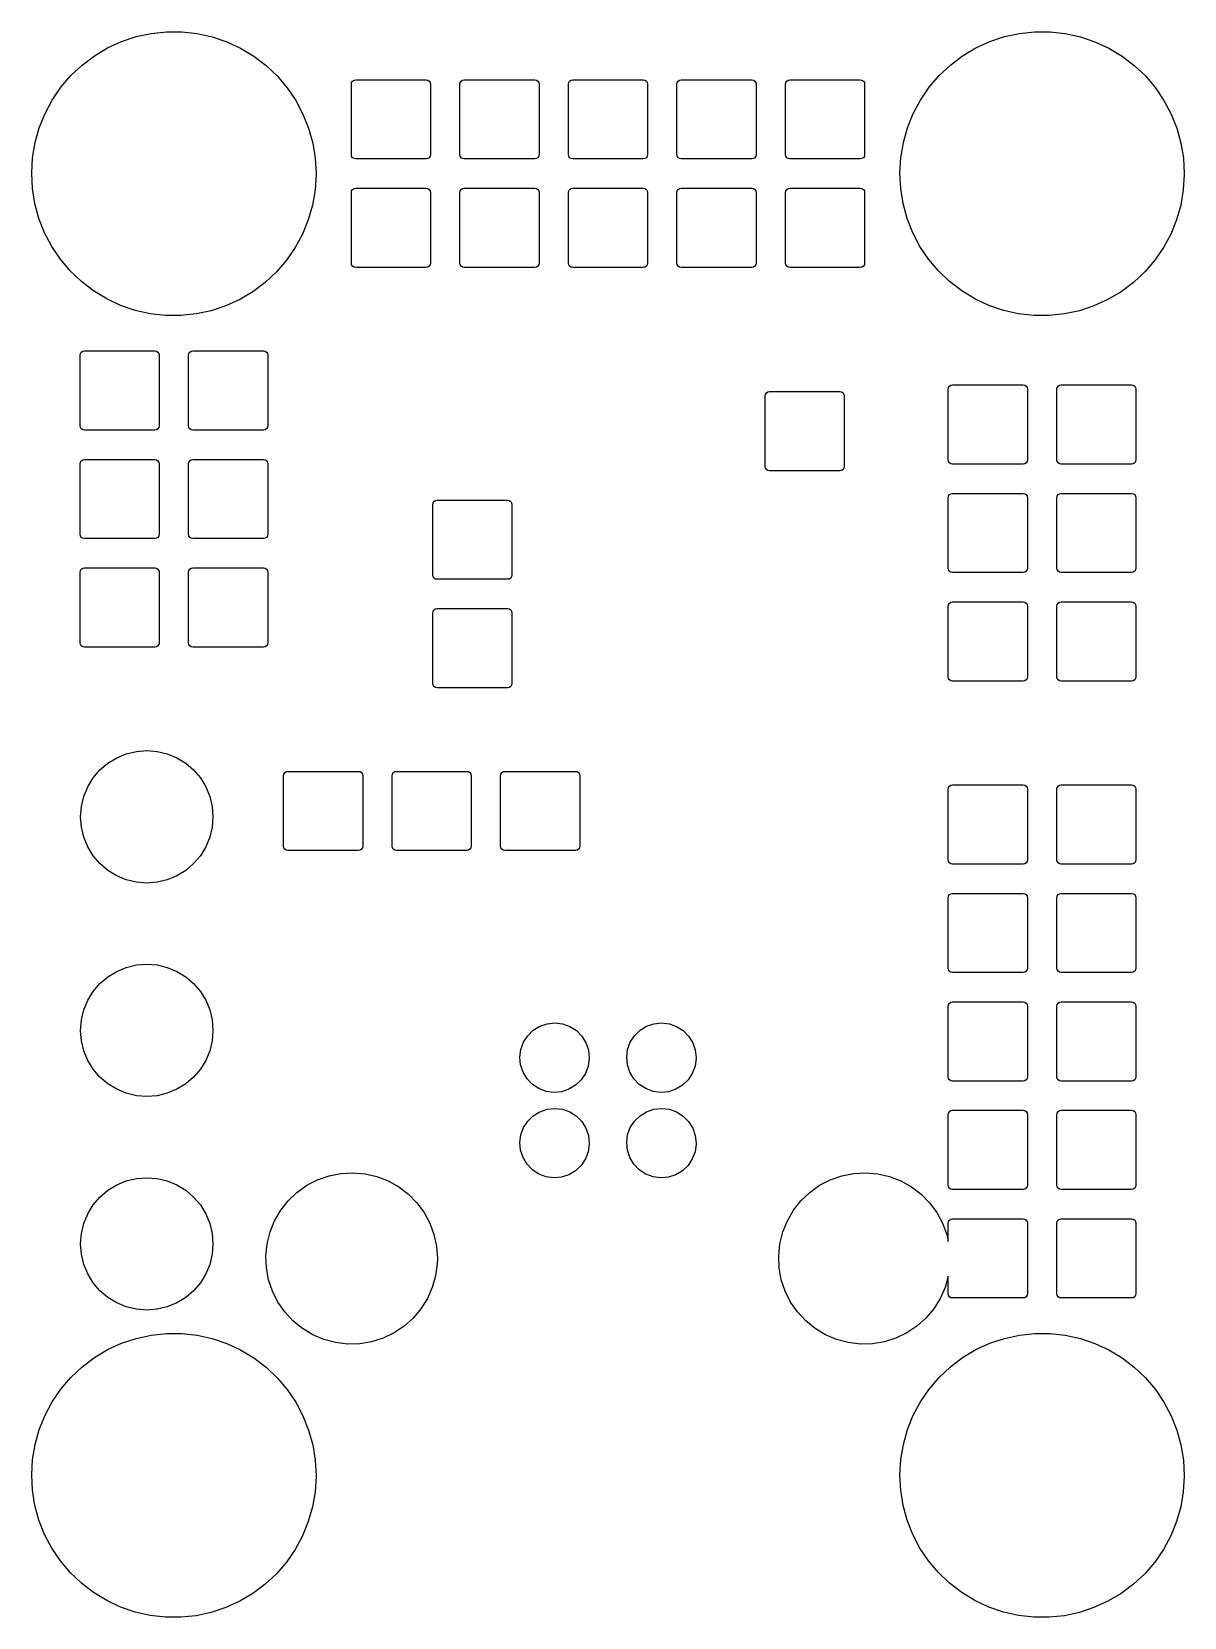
# Model space of a CAD drawing. Extents: x 5.32 to 6.38, y -4.86 to -3.4.
import ezdxf

# ---------------------------------------------------------------- set-up
doc = ezdxf.new("R2010")
doc.units = 0
doc.header["$MEASUREMENT"] = 0
doc.layers.add('BLACK', color=7, linetype='CONTINUOUS')

msp = doc.modelspace()

# ---------------------------------------------------------------- linework, layer by layer
at = {"layer": 'BLACK', "linetype": 'CONTINUOUS'}
for p, q in [((5.41171, -3.4077), (5.42556, -3.40469)), ((5.42556, -3.40469), (5.43964, -3.40318)), ((5.43964, -3.40318), (5.45381, -3.4032)), ((5.45381, -3.4032), (5.4679, -3.40476)), ((5.4679, -3.40476), (5.48173, -3.40783)), ((6.21171, -3.4077), (6.22556, -3.40469)), ((6.22556, -3.40469), (6.23964, -3.40318)), ((6.23964, -3.40318), (6.25381, -3.4032)), ((6.25381, -3.4032), (6.2679, -3.40476)), ((6.2679, -3.40476), (6.28173, -3.40783)), ((5.37325, -3.4254), (5.3854, -3.41812)), ((5.3854, -3.41812), (5.39828, -3.4122)), ((5.39828, -3.4122), (5.41171, -3.4077)), ((5.48173, -3.40783), (5.49515, -3.41237)), ((5.49515, -3.41237), (5.508, -3.41833)), ((5.508, -3.41833), (5.52013, -3.42565)), ((6.17325, -3.4254), (6.1854, -3.41812)), ((6.1854, -3.41812), (6.19828, -3.4122)), ((6.19828, -3.4122), (6.21171, -3.4077)), ((6.28173, -3.40783), (6.29515, -3.41237)), ((6.29515, -3.41237), (6.308, -3.41833)), ((6.308, -3.41833), (6.32013, -3.42565)), ((5.35163, -3.44366), (5.36195, -3.43394)), ((5.36195, -3.43394), (5.37325, -3.4254)), ((5.52013, -3.42565), (5.5314, -3.43424)), ((5.5314, -3.43424), (5.54168, -3.44399)), ((6.15163, -3.44366), (6.16195, -3.43394)), ((6.16195, -3.43394), (6.17325, -3.4254)), ((6.32013, -3.42565), (6.3314, -3.43424)), ((6.3314, -3.43424), (6.34168, -3.44399)), ((5.34243, -3.45443), (5.35163, -3.44366)), ((5.54168, -3.44399), (5.55085, -3.4548)), ((5.6103, -3.44997), (5.61117, -3.44867)), ((5.61117, -3.44867), (5.61247, -3.4478)), ((5.61247, -3.4478), (5.614, -3.4475)), ((5.614, -3.4475), (5.679, -3.4475)), ((5.679, -3.4475), (5.68053, -3.4478)), ((5.68053, -3.4478), (5.68183, -3.44867)), ((5.68183, -3.44867), (5.6827, -3.44997)), ((5.7103, -3.44997), (5.71117, -3.44867)), ((5.71117, -3.44867), (5.71247, -3.4478)), ((5.71247, -3.4478), (5.714, -3.4475)), ((5.714, -3.4475), (5.779, -3.4475)), ((5.779, -3.4475), (5.78053, -3.4478)), ((5.78053, -3.4478), (5.78183, -3.44867)), ((5.78183, -3.44867), (5.7827, -3.44997)), ((5.8103, -3.44997), (5.81117, -3.44867)), ((5.81117, -3.44867), (5.81247, -3.4478)), ((5.81247, -3.4478), (5.814, -3.4475)), ((5.814, -3.4475), (5.879, -3.4475)), ((5.879, -3.4475), (5.88053, -3.4478)), ((5.88053, -3.4478), (5.88183, -3.44867)), ((5.88183, -3.44867), (5.8827, -3.44997)), ((5.9103, -3.44997), (5.91117, -3.44867)), ((5.91117, -3.44867), (5.91247, -3.4478)), ((5.91247, -3.4478), (5.914, -3.4475)), ((5.914, -3.4475), (5.979, -3.4475)), ((5.979, -3.4475), (5.98053, -3.4478)), ((5.98053, -3.4478), (5.98183, -3.44867)), ((5.98183, -3.44867), (5.9827, -3.44997)), ((6.0103, -3.44997), (6.01117, -3.44867)), ((6.01117, -3.44867), (6.01247, -3.4478)), ((6.01247, -3.4478), (6.014, -3.4475)), ((6.014, -3.4475), (6.079, -3.4475)), ((6.079, -3.4475), (6.08053, -3.4478)), ((6.08053, -3.4478), (6.08183, -3.44867)), ((6.08183, -3.44867), (6.0827, -3.44997)), ((6.14243, -3.45443), (6.15163, -3.44366)), ((6.34168, -3.44399), (6.35085, -3.4548)), ((5.33445, -3.46614), (5.34243, -3.45443)), ((5.55085, -3.4548), (5.55879, -3.46653)), ((5.61, -3.4515), (5.6103, -3.44997)), ((5.61, -3.5165), (5.61, -3.4515)), ((5.6827, -3.44997), (5.683, -3.4515)), ((5.683, -3.4515), (5.683, -3.5165)), ((5.71, -3.4515), (5.7103, -3.44997)), ((5.71, -3.5165), (5.71, -3.4515)), ((5.7827, -3.44997), (5.783, -3.4515)), ((5.783, -3.4515), (5.783, -3.5165)), ((5.81, -3.4515), (5.8103, -3.44997)), ((5.81, -3.5165), (5.81, -3.4515)), ((5.8827, -3.44997), (5.883, -3.4515)), ((5.883, -3.4515), (5.883, -3.5165)), ((5.91, -3.4515), (5.9103, -3.44997)), ((5.91, -3.5165), (5.91, -3.4515)), ((5.9827, -3.44997), (5.983, -3.4515)), ((5.983, -3.4515), (5.983, -3.5165)), ((6.01, -3.4515), (6.0103, -3.44997)), ((6.01, -3.5165), (6.01, -3.4515)), ((6.0827, -3.44997), (6.083, -3.4515)), ((6.083, -3.4515), (6.083, -3.5165)), ((6.13445, -3.46614), (6.14243, -3.45443)), ((6.35085, -3.4548), (6.35879, -3.46653)), ((5.32249, -3.49178), (5.32777, -3.47864)), ((5.32777, -3.47864), (5.33445, -3.46614)), ((5.55879, -3.46653), (5.56542, -3.47905)), ((6.12249, -3.49178), (6.12777, -3.47864)), ((6.12777, -3.47864), (6.13445, -3.46614)), ((6.35879, -3.46653), (6.36542, -3.47905)), ((5.31865, -3.50542), (5.32249, -3.49178)), ((5.56542, -3.47905), (5.57066, -3.49222)), ((5.57066, -3.49222), (5.57444, -3.50587)), ((6.11865, -3.50542), (6.12249, -3.49178)), ((6.36542, -3.47905), (6.37066, -3.49222)), ((6.37066, -3.49222), (6.37444, -3.50587)), ((5.31632, -3.5194), (5.31865, -3.50542)), ((5.57444, -3.50587), (5.57673, -3.51985)), ((6.11632, -3.5194), (6.11865, -3.50542)), ((6.37444, -3.50587), (6.37673, -3.51985)), ((5.3155, -3.53354), (5.31632, -3.5194)), ((5.57673, -3.51985), (5.5775, -3.534)), ((5.6103, -3.51803), (5.61, -3.5165)), ((5.61117, -3.51933), (5.6103, -3.51803)), ((5.61247, -3.5202), (5.61117, -3.51933)), ((5.614, -3.5205), (5.61247, -3.5202)), ((5.679, -3.5205), (5.614, -3.5205)), ((5.68053, -3.5202), (5.679, -3.5205)), ((5.68183, -3.51933), (5.68053, -3.5202)), ((5.6827, -3.51803), (5.68183, -3.51933)), ((5.683, -3.5165), (5.6827, -3.51803)), ((5.7103, -3.51803), (5.71, -3.5165)), ((5.71117, -3.51933), (5.7103, -3.51803)), ((5.71247, -3.5202), (5.71117, -3.51933)), ((5.714, -3.5205), (5.71247, -3.5202)), ((5.779, -3.5205), (5.714, -3.5205)), ((5.78053, -3.5202), (5.779, -3.5205)), ((5.78183, -3.51933), (5.78053, -3.5202)), ((5.7827, -3.51803), (5.78183, -3.51933)), ((5.783, -3.5165), (5.7827, -3.51803)), ((5.8103, -3.51803), (5.81, -3.5165)), ((5.81117, -3.51933), (5.8103, -3.51803)), ((5.81247, -3.5202), (5.81117, -3.51933)), ((5.814, -3.5205), (5.81247, -3.5202)), ((5.879, -3.5205), (5.814, -3.5205)), ((5.88053, -3.5202), (5.879, -3.5205)), ((5.88183, -3.51933), (5.88053, -3.5202)), ((5.8827, -3.51803), (5.88183, -3.51933)), ((5.883, -3.5165), (5.8827, -3.51803)), ((5.9103, -3.51803), (5.91, -3.5165)), ((5.91117, -3.51933), (5.9103, -3.51803)), ((5.91247, -3.5202), (5.91117, -3.51933)), ((5.914, -3.5205), (5.91247, -3.5202)), ((5.979, -3.5205), (5.914, -3.5205)), ((5.98053, -3.5202), (5.979, -3.5205)), ((5.98183, -3.51933), (5.98053, -3.5202)), ((5.9827, -3.51803), (5.98183, -3.51933)), ((5.983, -3.5165), (5.9827, -3.51803)), ((6.0103, -3.51803), (6.01, -3.5165)), ((6.01117, -3.51933), (6.0103, -3.51803)), ((6.01247, -3.5202), (6.01117, -3.51933)), ((6.014, -3.5205), (6.01247, -3.5202)), ((6.079, -3.5205), (6.014, -3.5205)), ((6.08053, -3.5202), (6.079, -3.5205)), ((6.08183, -3.51933), (6.08053, -3.5202)), ((6.0827, -3.51803), (6.08183, -3.51933)), ((6.083, -3.5165), (6.0827, -3.51803)), ((6.1155, -3.53354), (6.11632, -3.5194)), ((6.37673, -3.51985), (6.3775, -3.534)), ((5.31622, -3.54769), (5.3155, -3.53354)), ((5.5775, -3.53491), (5.57663, -3.54906)), ((5.5775, -3.534), (5.5775, -3.53491)), ((6.11622, -3.54769), (6.1155, -3.53354)), ((6.3775, -3.53491), (6.37663, -3.54906)), ((6.3775, -3.534), (6.3775, -3.53491)), ((5.31846, -3.56168), (5.31622, -3.54769)), ((5.57663, -3.54906), (5.57424, -3.56302)), ((5.61, -3.5515), (5.6103, -3.54997)), ((5.61, -3.6165), (5.61, -3.5515)), ((5.6103, -3.54997), (5.61117, -3.54867)), ((5.61117, -3.54867), (5.61247, -3.5478)), ((5.61247, -3.5478), (5.614, -3.5475)), ((5.614, -3.5475), (5.679, -3.5475)), ((5.679, -3.5475), (5.68053, -3.5478)), ((5.68053, -3.5478), (5.68183, -3.54867)), ((5.68183, -3.54867), (5.6827, -3.54997)), ((5.6827, -3.54997), (5.683, -3.5515)), ((5.683, -3.5515), (5.683, -3.6165)), ((5.71, -3.5515), (5.7103, -3.54997)), ((5.71, -3.6165), (5.71, -3.5515)), ((5.7103, -3.54997), (5.71117, -3.54867)), ((5.71117, -3.54867), (5.71247, -3.5478)), ((5.71247, -3.5478), (5.714, -3.5475)), ((5.714, -3.5475), (5.779, -3.5475)), ((5.779, -3.5475), (5.78053, -3.5478)), ((5.78053, -3.5478), (5.78183, -3.54867)), ((5.78183, -3.54867), (5.7827, -3.54997)), ((5.7827, -3.54997), (5.783, -3.5515)), ((5.783, -3.5515), (5.783, -3.6165)), ((5.81, -3.5515), (5.8103, -3.54997)), ((5.81, -3.6165), (5.81, -3.5515)), ((5.8103, -3.54997), (5.81117, -3.54867)), ((5.81117, -3.54867), (5.81247, -3.5478)), ((5.81247, -3.5478), (5.814, -3.5475)), ((5.814, -3.5475), (5.879, -3.5475)), ((5.879, -3.5475), (5.88053, -3.5478)), ((5.88053, -3.5478), (5.88183, -3.54867)), ((5.88183, -3.54867), (5.8827, -3.54997)), ((5.8827, -3.54997), (5.883, -3.5515)), ((5.883, -3.5515), (5.883, -3.6165)), ((5.91, -3.5515), (5.9103, -3.54997)), ((5.91, -3.6165), (5.91, -3.5515)), ((5.9103, -3.54997), (5.91117, -3.54867)), ((5.91117, -3.54867), (5.91247, -3.5478)), ((5.91247, -3.5478), (5.914, -3.5475)), ((5.914, -3.5475), (5.979, -3.5475)), ((5.979, -3.5475), (5.98053, -3.5478)), ((5.98053, -3.5478), (5.98183, -3.54867)), ((5.98183, -3.54867), (5.9827, -3.54997)), ((5.9827, -3.54997), (5.983, -3.5515)), ((5.983, -3.5515), (5.983, -3.6165)), ((6.01, -3.5515), (6.0103, -3.54997)), ((6.01, -3.6165), (6.01, -3.5515)), ((6.0103, -3.54997), (6.01117, -3.54867)), ((6.01117, -3.54867), (6.01247, -3.5478)), ((6.01247, -3.5478), (6.014, -3.5475)), ((6.014, -3.5475), (6.079, -3.5475)), ((6.079, -3.5475), (6.08053, -3.5478)), ((6.08053, -3.5478), (6.08183, -3.54867)), ((6.08183, -3.54867), (6.0827, -3.54997)), ((6.0827, -3.54997), (6.083, -3.5515)), ((6.083, -3.5515), (6.083, -3.6165)), ((6.11846, -3.56168), (6.11622, -3.54769)), ((6.37663, -3.54906), (6.37424, -3.56302)), ((5.3222, -3.57535), (5.31846, -3.56168)), ((5.57424, -3.56302), (5.57036, -3.57665)), ((6.1222, -3.57535), (6.11846, -3.56168)), ((6.37424, -3.56302), (6.37036, -3.57665)), ((5.32739, -3.58853), (5.3222, -3.57535)), ((5.57036, -3.57665), (5.56503, -3.58978)), ((6.12739, -3.58853), (6.1222, -3.57535)), ((6.37036, -3.57665), (6.36503, -3.58978)), ((5.33398, -3.60108), (5.32739, -3.58853)), ((5.56503, -3.58978), (5.55832, -3.60225)), ((6.13398, -3.60108), (6.12739, -3.58853)), ((6.36503, -3.58978), (6.35832, -3.60225)), ((5.34188, -3.61284), (5.33398, -3.60108)), ((5.55832, -3.60225), (5.55029, -3.61393)), ((6.14188, -3.61284), (6.13398, -3.60108)), ((6.35832, -3.60225), (6.35029, -3.61393)), ((5.35101, -3.62368), (5.34188, -3.61284)), ((5.36125, -3.63346), (5.35101, -3.62368)), ((5.54105, -3.62467), (5.53071, -3.63435)), ((5.55029, -3.61393), (5.54105, -3.62467)), ((5.6103, -3.61803), (5.61, -3.6165)), ((5.61117, -3.61933), (5.6103, -3.61803)), ((5.61247, -3.6202), (5.61117, -3.61933)), ((5.614, -3.6205), (5.61247, -3.6202)), ((5.679, -3.6205), (5.614, -3.6205)), ((5.68053, -3.6202), (5.679, -3.6205)), ((5.68183, -3.61933), (5.68053, -3.6202)), ((5.6827, -3.61803), (5.68183, -3.61933)), ((5.683, -3.6165), (5.6827, -3.61803)), ((5.7103, -3.61803), (5.71, -3.6165)), ((5.71117, -3.61933), (5.7103, -3.61803)), ((5.71247, -3.6202), (5.71117, -3.61933)), ((5.714, -3.6205), (5.71247, -3.6202)), ((5.779, -3.6205), (5.714, -3.6205)), ((5.78053, -3.6202), (5.779, -3.6205)), ((5.78183, -3.61933), (5.78053, -3.6202)), ((5.7827, -3.61803), (5.78183, -3.61933)), ((5.783, -3.6165), (5.7827, -3.61803)), ((5.8103, -3.61803), (5.81, -3.6165)), ((5.81117, -3.61933), (5.8103, -3.61803)), ((5.81247, -3.6202), (5.81117, -3.61933)), ((5.814, -3.6205), (5.81247, -3.6202)), ((5.879, -3.6205), (5.814, -3.6205)), ((5.88053, -3.6202), (5.879, -3.6205)), ((5.88183, -3.61933), (5.88053, -3.6202)), ((5.8827, -3.61803), (5.88183, -3.61933)), ((5.883, -3.6165), (5.8827, -3.61803)), ((5.9103, -3.61803), (5.91, -3.6165)), ((5.91117, -3.61933), (5.9103, -3.61803)), ((5.91247, -3.6202), (5.91117, -3.61933)), ((5.914, -3.6205), (5.91247, -3.6202)), ((5.979, -3.6205), (5.914, -3.6205)), ((5.98053, -3.6202), (5.979, -3.6205)), ((5.98183, -3.61933), (5.98053, -3.6202)), ((5.9827, -3.61803), (5.98183, -3.61933)), ((5.983, -3.6165), (5.9827, -3.61803)), ((6.0103, -3.61803), (6.01, -3.6165)), ((6.01117, -3.61933), (6.0103, -3.61803)), ((6.01247, -3.6202), (6.01117, -3.61933)), ((6.014, -3.6205), (6.01247, -3.6202)), ((6.079, -3.6205), (6.014, -3.6205)), ((6.08053, -3.6202), (6.079, -3.6205)), ((6.08183, -3.61933), (6.08053, -3.6202)), ((6.0827, -3.61803), (6.08183, -3.61933)), ((6.083, -3.6165), (6.0827, -3.61803)), ((6.15101, -3.62368), (6.14188, -3.61284)), ((6.16125, -3.63346), (6.15101, -3.62368)), ((6.34105, -3.62467), (6.33071, -3.63435)), ((6.35029, -3.61393), (6.34105, -3.62467)), ((5.37249, -3.64209), (5.36125, -3.63346)), ((5.53071, -3.63435), (5.51937, -3.64286)), ((6.17249, -3.64209), (6.16125, -3.63346)), ((6.33071, -3.63435), (6.31937, -3.64286)), ((5.3846, -3.64945), (5.37249, -3.64209)), ((5.39743, -3.65546), (5.3846, -3.64945)), ((5.50719, -3.65009), (5.4943, -3.65597)), ((5.51937, -3.64286), (5.50719, -3.65009)), ((6.1846, -3.64945), (6.17249, -3.64209)), ((6.19743, -3.65546), (6.1846, -3.64945)), ((6.30719, -3.65009), (6.2943, -3.65597)), ((6.31937, -3.64286), (6.30719, -3.65009)), ((5.41083, -3.66005), (5.39743, -3.65546)), ((5.42465, -3.66317), (5.41083, -3.66005)), ((5.43873, -3.66477), (5.42465, -3.66317)), ((5.4529, -3.66484), (5.43873, -3.66477)), ((5.46699, -3.66339), (5.4529, -3.66484)), ((5.48085, -3.66042), (5.46699, -3.66339)), ((5.4943, -3.65597), (5.48085, -3.66042)), ((6.21083, -3.66005), (6.19743, -3.65546)), ((6.22465, -3.66317), (6.21083, -3.66005)), ((6.23873, -3.66477), (6.22465, -3.66317)), ((6.2529, -3.66484), (6.23873, -3.66477)), ((6.26699, -3.66339), (6.2529, -3.66484)), ((6.28085, -3.66042), (6.26699, -3.66339)), ((6.2943, -3.65597), (6.28085, -3.66042)), ((5.36117, -3.69867), (5.36247, -3.6978)), ((5.36247, -3.6978), (5.364, -3.6975)), ((5.364, -3.6975), (5.429, -3.6975)), ((5.429, -3.6975), (5.43053, -3.6978)), ((5.43053, -3.6978), (5.43183, -3.69867)), ((5.46117, -3.69867), (5.46247, -3.6978)), ((5.46247, -3.6978), (5.464, -3.6975)), ((5.464, -3.6975), (5.529, -3.6975)), ((5.529, -3.6975), (5.53053, -3.6978)), ((5.53053, -3.6978), (5.53183, -3.69867)), ((5.36, -3.7015), (5.3603, -3.69997)), ((5.36, -3.7665), (5.36, -3.7015)), ((5.3603, -3.69997), (5.36117, -3.69867)), ((5.43183, -3.69867), (5.4327, -3.69997)), ((5.4327, -3.69997), (5.433, -3.7015)), ((5.433, -3.7015), (5.433, -3.7665)), ((5.46, -3.7015), (5.4603, -3.69997)), ((5.46, -3.7665), (5.46, -3.7015)), ((5.4603, -3.69997), (5.46117, -3.69867)), ((5.53183, -3.69867), (5.5327, -3.69997)), ((5.5327, -3.69997), (5.533, -3.7015)), ((5.533, -3.7015), (5.533, -3.7665)), ((5.99125, -3.739), (5.99155, -3.73747)), ((5.99125, -3.804), (5.99125, -3.739)), ((5.99155, -3.73747), (5.99242, -3.73617)), ((5.99242, -3.73617), (5.99372, -3.7353)), ((5.99372, -3.7353), (5.99525, -3.735)), ((5.99525, -3.735), (6.06025, -3.735)), ((6.06025, -3.735), (6.06178, -3.7353)), ((6.06178, -3.7353), (6.06308, -3.73617)), ((6.06308, -3.73617), (6.06395, -3.73747)), ((6.06395, -3.73747), (6.06425, -3.739)), ((6.06425, -3.739), (6.06425, -3.804)), ((6.16, -3.73275), (6.1603, -3.73122)), ((6.16, -3.79775), (6.16, -3.73275)), ((6.1603, -3.73122), (6.16117, -3.72992)), ((6.16117, -3.72992), (6.16247, -3.72905)), ((6.16247, -3.72905), (6.164, -3.72875)), ((6.164, -3.72875), (6.229, -3.72875)), ((6.229, -3.72875), (6.23053, -3.72905)), ((6.23053, -3.72905), (6.23183, -3.72992)), ((6.23183, -3.72992), (6.2327, -3.73122)), ((6.2327, -3.73122), (6.233, -3.73275)), ((6.233, -3.73275), (6.233, -3.79775)), ((6.26, -3.73275), (6.2603, -3.73122)), ((6.26, -3.79775), (6.26, -3.73275)), ((6.2603, -3.73122), (6.26117, -3.72992)), ((6.26117, -3.72992), (6.26247, -3.72905)), ((6.26247, -3.72905), (6.264, -3.72875)), ((6.264, -3.72875), (6.329, -3.72875)), ((6.329, -3.72875), (6.33053, -3.72905)), ((6.33053, -3.72905), (6.33183, -3.72992)), ((6.33183, -3.72992), (6.3327, -3.73122)), ((6.3327, -3.73122), (6.333, -3.73275)), ((6.333, -3.73275), (6.333, -3.79775)), ((5.3603, -3.76803), (5.36, -3.7665)), ((5.36117, -3.76933), (5.3603, -3.76803)), ((5.36247, -3.7702), (5.36117, -3.76933)), ((5.364, -3.7705), (5.36247, -3.7702)), ((5.429, -3.7705), (5.364, -3.7705)), ((5.43053, -3.7702), (5.429, -3.7705)), ((5.43183, -3.76933), (5.43053, -3.7702)), ((5.4327, -3.76803), (5.43183, -3.76933)), ((5.433, -3.7665), (5.4327, -3.76803)), ((5.4603, -3.76803), (5.46, -3.7665)), ((5.46117, -3.76933), (5.4603, -3.76803)), ((5.46247, -3.7702), (5.46117, -3.76933)), ((5.464, -3.7705), (5.46247, -3.7702)), ((5.529, -3.7705), (5.464, -3.7705)), ((5.53053, -3.7702), (5.529, -3.7705)), ((5.53183, -3.76933), (5.53053, -3.7702)), ((5.5327, -3.76803), (5.53183, -3.76933)), ((5.533, -3.7665), (5.5327, -3.76803)), ((5.36, -3.8015), (5.3603, -3.79997)), ((5.3603, -3.79997), (5.36117, -3.79867)), ((5.36117, -3.79867), (5.36247, -3.7978)), ((5.36247, -3.7978), (5.364, -3.7975)), ((5.364, -3.7975), (5.429, -3.7975)), ((5.429, -3.7975), (5.43053, -3.7978)), ((5.43053, -3.7978), (5.43183, -3.79867)), ((5.43183, -3.79867), (5.4327, -3.79997)), ((5.4327, -3.79997), (5.433, -3.8015)), ((5.46, -3.8015), (5.4603, -3.79997)), ((5.4603, -3.79997), (5.46117, -3.79867)), ((5.46117, -3.79867), (5.46247, -3.7978)), ((5.46247, -3.7978), (5.464, -3.7975)), ((5.464, -3.7975), (5.529, -3.7975)), ((5.529, -3.7975), (5.53053, -3.7978)), ((5.53053, -3.7978), (5.53183, -3.79867)), ((5.53183, -3.79867), (5.5327, -3.79997)), ((5.5327, -3.79997), (5.533, -3.8015)), ((6.1603, -3.79928), (6.16, -3.79775)), ((6.16117, -3.80058), (6.1603, -3.79928)), ((6.2327, -3.79928), (6.23183, -3.80058)), ((6.233, -3.79775), (6.2327, -3.79928)), ((6.2603, -3.79928), (6.26, -3.79775)), ((6.26117, -3.80058), (6.2603, -3.79928)), ((6.3327, -3.79928), (6.33183, -3.80058)), ((6.333, -3.79775), (6.3327, -3.79928)), ((5.36, -3.8665), (5.36, -3.8015)), ((5.433, -3.8015), (5.433, -3.8665)), ((5.46, -3.8665), (5.46, -3.8015)), ((5.533, -3.8015), (5.533, -3.8665)), ((5.99155, -3.80553), (5.99125, -3.804)), ((5.99242, -3.80683), (5.99155, -3.80553)), ((5.99372, -3.8077), (5.99242, -3.80683)), ((5.99525, -3.808), (5.99372, -3.8077)), ((6.06025, -3.808), (5.99525, -3.808)), ((6.06178, -3.8077), (6.06025, -3.808)), ((6.06308, -3.80683), (6.06178, -3.8077)), ((6.06395, -3.80553), (6.06308, -3.80683)), ((6.06425, -3.804), (6.06395, -3.80553)), ((6.16247, -3.80145), (6.16117, -3.80058)), ((6.164, -3.80175), (6.16247, -3.80145)), ((6.229, -3.80175), (6.164, -3.80175)), ((6.23053, -3.80145), (6.229, -3.80175)), ((6.23183, -3.80058), (6.23053, -3.80145)), ((6.26247, -3.80145), (6.26117, -3.80058)), ((6.264, -3.80175), (6.26247, -3.80145)), ((6.329, -3.80175), (6.264, -3.80175)), ((6.33053, -3.80145), (6.329, -3.80175)), ((6.33183, -3.80058), (6.33053, -3.80145)), ((6.16117, -3.82992), (6.16247, -3.82905)), ((6.16247, -3.82905), (6.164, -3.82875)), ((6.164, -3.82875), (6.229, -3.82875)), ((6.229, -3.82875), (6.23053, -3.82905)), ((6.23053, -3.82905), (6.23183, -3.82992)), ((6.26117, -3.82992), (6.26247, -3.82905)), ((6.26247, -3.82905), (6.264, -3.82875)), ((6.264, -3.82875), (6.329, -3.82875)), ((6.329, -3.82875), (6.33053, -3.82905)), ((6.33053, -3.82905), (6.33183, -3.82992)), ((5.685, -3.839), (5.6853, -3.83747)), ((5.685, -3.904), (5.685, -3.839)), ((5.6853, -3.83747), (5.68617, -3.83617)), ((5.68617, -3.83617), (5.68747, -3.8353)), ((5.68747, -3.8353), (5.689, -3.835)), ((5.689, -3.835), (5.754, -3.835)), ((5.754, -3.835), (5.75553, -3.8353)), ((5.75553, -3.8353), (5.75683, -3.83617)), ((5.75683, -3.83617), (5.7577, -3.83747)), ((5.7577, -3.83747), (5.758, -3.839)), ((5.758, -3.839), (5.758, -3.904)), ((6.16, -3.83275), (6.1603, -3.83122)), ((6.16, -3.89775), (6.16, -3.83275)), ((6.1603, -3.83122), (6.16117, -3.82992)), ((6.23183, -3.82992), (6.2327, -3.83122)), ((6.2327, -3.83122), (6.233, -3.83275)), ((6.233, -3.83275), (6.233, -3.89775)), ((6.26, -3.83275), (6.2603, -3.83122)), ((6.26, -3.89775), (6.26, -3.83275)), ((6.2603, -3.83122), (6.26117, -3.82992)), ((6.33183, -3.82992), (6.3327, -3.83122)), ((6.3327, -3.83122), (6.333, -3.83275)), ((6.333, -3.83275), (6.333, -3.89775)), ((5.3603, -3.86803), (5.36, -3.8665)), ((5.36117, -3.86933), (5.3603, -3.86803)), ((5.36247, -3.8702), (5.36117, -3.86933)), ((5.364, -3.8705), (5.36247, -3.8702)), ((5.429, -3.8705), (5.364, -3.8705)), ((5.43053, -3.8702), (5.429, -3.8705)), ((5.43183, -3.86933), (5.43053, -3.8702)), ((5.4327, -3.86803), (5.43183, -3.86933)), ((5.433, -3.8665), (5.4327, -3.86803)), ((5.4603, -3.86803), (5.46, -3.8665)), ((5.46117, -3.86933), (5.4603, -3.86803)), ((5.46247, -3.8702), (5.46117, -3.86933)), ((5.464, -3.8705), (5.46247, -3.8702)), ((5.529, -3.8705), (5.464, -3.8705)), ((5.53053, -3.8702), (5.529, -3.8705)), ((5.53183, -3.86933), (5.53053, -3.8702)), ((5.5327, -3.86803), (5.53183, -3.86933)), ((5.533, -3.8665), (5.5327, -3.86803)), ((5.36, -3.9015), (5.3603, -3.89997)), ((5.36, -3.9665), (5.36, -3.9015)), ((5.3603, -3.89997), (5.36117, -3.89867)), ((5.36117, -3.89867), (5.36247, -3.8978)), ((5.36247, -3.8978), (5.364, -3.8975)), ((5.364, -3.8975), (5.429, -3.8975)), ((5.429, -3.8975), (5.43053, -3.8978)), ((5.43053, -3.8978), (5.43183, -3.89867)), ((5.43183, -3.89867), (5.4327, -3.89997)), ((5.4327, -3.89997), (5.433, -3.9015)), ((5.433, -3.9015), (5.433, -3.9665)), ((5.46, -3.9015), (5.4603, -3.89997)), ((5.46, -3.9665), (5.46, -3.9015)), ((5.4603, -3.89997), (5.46117, -3.89867)), ((5.46117, -3.89867), (5.46247, -3.8978)), ((5.46247, -3.8978), (5.464, -3.8975)), ((5.464, -3.8975), (5.529, -3.8975)), ((5.529, -3.8975), (5.53053, -3.8978)), ((5.53053, -3.8978), (5.53183, -3.89867)), ((5.53183, -3.89867), (5.5327, -3.89997)), ((5.5327, -3.89997), (5.533, -3.9015)), ((5.533, -3.9015), (5.533, -3.9665)), ((6.1603, -3.89928), (6.16, -3.89775)), ((6.16117, -3.90058), (6.1603, -3.89928)), ((6.16247, -3.90145), (6.16117, -3.90058)), ((6.164, -3.90175), (6.16247, -3.90145)), ((6.229, -3.90175), (6.164, -3.90175)), ((6.23053, -3.90145), (6.229, -3.90175)), ((6.23183, -3.90058), (6.23053, -3.90145)), ((6.2327, -3.89928), (6.23183, -3.90058)), ((6.233, -3.89775), (6.2327, -3.89928)), ((6.2603, -3.89928), (6.26, -3.89775)), ((6.26117, -3.90058), (6.2603, -3.89928)), ((6.26247, -3.90145), (6.26117, -3.90058)), ((6.264, -3.90175), (6.26247, -3.90145)), ((6.329, -3.90175), (6.264, -3.90175)), ((6.33053, -3.90145), (6.329, -3.90175)), ((6.33183, -3.90058), (6.33053, -3.90145)), ((6.3327, -3.89928), (6.33183, -3.90058)), ((6.333, -3.89775), (6.3327, -3.89928)), ((5.6853, -3.90553), (5.685, -3.904)), ((5.68617, -3.90683), (5.6853, -3.90553)), ((5.68747, -3.9077), (5.68617, -3.90683)), ((5.689, -3.908), (5.68747, -3.9077)), ((5.754, -3.908), (5.689, -3.908)), ((5.75553, -3.9077), (5.754, -3.908)), ((5.75683, -3.90683), (5.75553, -3.9077)), ((5.7577, -3.90553), (5.75683, -3.90683)), ((5.758, -3.904), (5.7577, -3.90553)), ((6.16, -3.93275), (6.1603, -3.93122)), ((6.1603, -3.93122), (6.16117, -3.92992)), ((6.16117, -3.92992), (6.16247, -3.92905)), ((6.16247, -3.92905), (6.164, -3.92875)), ((6.164, -3.92875), (6.229, -3.92875)), ((6.229, -3.92875), (6.23053, -3.92905)), ((6.23053, -3.92905), (6.23183, -3.92992)), ((6.23183, -3.92992), (6.2327, -3.93122)), ((6.2327, -3.93122), (6.233, -3.93275)), ((6.26, -3.93275), (6.2603, -3.93122)), ((6.2603, -3.93122), (6.26117, -3.92992)), ((6.26117, -3.92992), (6.26247, -3.92905)), ((6.26247, -3.92905), (6.264, -3.92875)), ((6.264, -3.92875), (6.329, -3.92875)), ((6.329, -3.92875), (6.33053, -3.92905)), ((6.33053, -3.92905), (6.33183, -3.92992)), ((6.33183, -3.92992), (6.3327, -3.93122)), ((6.3327, -3.93122), (6.333, -3.93275)), ((5.685, -3.939), (5.6853, -3.93747)), ((5.685, -4.004), (5.685, -3.939)), ((5.6853, -3.93747), (5.68617, -3.93617)), ((5.68617, -3.93617), (5.68747, -3.9353)), ((5.68747, -3.9353), (5.689, -3.935)), ((5.689, -3.935), (5.754, -3.935)), ((5.754, -3.935), (5.75553, -3.9353)), ((5.75553, -3.9353), (5.75683, -3.93617)), ((5.75683, -3.93617), (5.7577, -3.93747)), ((5.7577, -3.93747), (5.758, -3.939)), ((5.758, -3.939), (5.758, -4.004)), ((6.16, -3.99775), (6.16, -3.93275)), ((6.233, -3.93275), (6.233, -3.99775)), ((6.26, -3.99775), (6.26, -3.93275)), ((6.333, -3.93275), (6.333, -3.99775)), ((5.3603, -3.96803), (5.36, -3.9665)), ((5.36117, -3.96933), (5.3603, -3.96803)), ((5.36247, -3.9702), (5.36117, -3.96933)), ((5.364, -3.9705), (5.36247, -3.9702)), ((5.429, -3.9705), (5.364, -3.9705)), ((5.43053, -3.9702), (5.429, -3.9705)), ((5.43183, -3.96933), (5.43053, -3.9702)), ((5.4327, -3.96803), (5.43183, -3.96933)), ((5.433, -3.9665), (5.4327, -3.96803)), ((5.4603, -3.96803), (5.46, -3.9665)), ((5.46117, -3.96933), (5.4603, -3.96803)), ((5.46247, -3.9702), (5.46117, -3.96933)), ((5.464, -3.9705), (5.46247, -3.9702)), ((5.529, -3.9705), (5.464, -3.9705)), ((5.53053, -3.9702), (5.529, -3.9705)), ((5.53183, -3.96933), (5.53053, -3.9702)), ((5.5327, -3.96803), (5.53183, -3.96933)), ((5.533, -3.9665), (5.5327, -3.96803)), ((5.6853, -4.00553), (5.685, -4.004)), ((5.758, -4.004), (5.7577, -4.00553)), ((6.1603, -3.99928), (6.16, -3.99775)), ((6.16117, -4.00058), (6.1603, -3.99928)), ((6.16247, -4.00145), (6.16117, -4.00058)), ((6.164, -4.00175), (6.16247, -4.00145)), ((6.229, -4.00175), (6.164, -4.00175)), ((6.23053, -4.00145), (6.229, -4.00175)), ((6.23183, -4.00058), (6.23053, -4.00145)), ((6.2327, -3.99928), (6.23183, -4.00058)), ((6.233, -3.99775), (6.2327, -3.99928)), ((6.2603, -3.99928), (6.26, -3.99775)), ((6.26117, -4.00058), (6.2603, -3.99928)), ((6.26247, -4.00145), (6.26117, -4.00058)), ((6.264, -4.00175), (6.26247, -4.00145)), ((6.329, -4.00175), (6.264, -4.00175)), ((6.33053, -4.00145), (6.329, -4.00175)), ((6.33183, -4.00058), (6.33053, -4.00145)), ((6.3327, -3.99928), (6.33183, -4.00058)), ((6.333, -3.99775), (6.3327, -3.99928)), ((5.68617, -4.00683), (5.6853, -4.00553)), ((5.68747, -4.0077), (5.68617, -4.00683)), ((5.689, -4.008), (5.68747, -4.0077)), ((5.754, -4.008), (5.689, -4.008)), ((5.75553, -4.0077), (5.754, -4.008)), ((5.75683, -4.00683), (5.75553, -4.0077)), ((5.7577, -4.00553), (5.75683, -4.00683)), ((5.37835, -4.08376), (5.38563, -4.07754)), ((5.38563, -4.07754), (5.3938, -4.07254)), ((5.3938, -4.07254), (5.40264, -4.06888)), ((5.40264, -4.06888), (5.41195, -4.06664)), ((5.41195, -4.06664), (5.4215, -4.06589)), ((5.4215, -4.06589), (5.43105, -4.06664)), ((5.43105, -4.06664), (5.44036, -4.06888)), ((5.44036, -4.06888), (5.4492, -4.07254)), ((5.4492, -4.07254), (5.45737, -4.07754)), ((5.45737, -4.07754), (5.46465, -4.08376)), ((5.36713, -4.09921), (5.37213, -4.09104)), ((5.37213, -4.09104), (5.37835, -4.08376)), ((5.46465, -4.08376), (5.47087, -4.09104)), ((5.47087, -4.09104), (5.47587, -4.09921)), ((5.5475, -4.089), (5.5478, -4.08747)), ((5.5475, -4.154), (5.5475, -4.089)), ((5.5478, -4.08747), (5.54867, -4.08617)), ((5.54867, -4.08617), (5.54997, -4.0853)), ((5.54997, -4.0853), (5.5515, -4.085)), ((5.5515, -4.085), (5.6165, -4.085)), ((5.6165, -4.085), (5.61803, -4.0853)), ((5.61803, -4.0853), (5.61933, -4.08617)), ((5.61933, -4.08617), (5.6202, -4.08747)), ((5.6202, -4.08747), (5.6205, -4.089)), ((5.6205, -4.089), (5.6205, -4.154)), ((5.6475, -4.089), (5.6478, -4.08747)), ((5.6475, -4.154), (5.6475, -4.089)), ((5.6478, -4.08747), (5.64867, -4.08617)), ((5.64867, -4.08617), (5.64997, -4.0853)), ((5.64997, -4.0853), (5.6515, -4.085)), ((5.6515, -4.085), (5.7165, -4.085)), ((5.7165, -4.085), (5.71803, -4.0853)), ((5.71803, -4.0853), (5.71933, -4.08617)), ((5.71933, -4.08617), (5.7202, -4.08747)), ((5.7202, -4.08747), (5.7205, -4.089)), ((5.7205, -4.089), (5.7205, -4.154)), ((5.7475, -4.089), (5.7478, -4.08747)), ((5.7475, -4.154), (5.7475, -4.089)), ((5.7478, -4.08747), (5.74867, -4.08617)), ((5.74867, -4.08617), (5.74997, -4.0853)), ((5.74997, -4.0853), (5.7515, -4.085)), ((5.7515, -4.085), (5.8165, -4.085)), ((5.8165, -4.085), (5.81803, -4.0853)), ((5.81803, -4.0853), (5.81933, -4.08617)), ((5.81933, -4.08617), (5.8202, -4.08747)), ((5.8202, -4.08747), (5.8205, -4.089)), ((5.8205, -4.089), (5.8205, -4.154)), ((5.36346, -4.10806), (5.36713, -4.09921)), ((5.47587, -4.09921), (5.47954, -4.10806)), ((6.16, -4.1015), (6.1603, -4.09997)), ((6.16, -4.1665), (6.16, -4.1015)), ((6.1603, -4.09997), (6.16117, -4.09867)), ((6.16117, -4.09867), (6.16247, -4.0978)), ((6.16247, -4.0978), (6.164, -4.0975)), ((6.164, -4.0975), (6.229, -4.0975)), ((6.229, -4.0975), (6.23053, -4.0978)), ((6.23053, -4.0978), (6.23183, -4.09867)), ((6.23183, -4.09867), (6.2327, -4.09997)), ((6.2327, -4.09997), (6.233, -4.1015)), ((6.233, -4.1015), (6.233, -4.1665)), ((6.26, -4.1015), (6.2603, -4.09997)), ((6.26, -4.1665), (6.26, -4.1015)), ((6.2603, -4.09997), (6.26117, -4.09867)), ((6.26117, -4.09867), (6.26247, -4.0978)), ((6.26247, -4.0978), (6.264, -4.0975)), ((6.264, -4.0975), (6.329, -4.0975)), ((6.329, -4.0975), (6.33053, -4.0978)), ((6.33053, -4.0978), (6.33183, -4.09867)), ((6.33183, -4.09867), (6.3327, -4.09997)), ((6.3327, -4.09997), (6.333, -4.1015)), ((6.333, -4.1015), (6.333, -4.1665)), ((5.36048, -4.12691), (5.36123, -4.11737)), ((5.36123, -4.11737), (5.36346, -4.10806)), ((5.47954, -4.10806), (5.48177, -4.11737)), ((5.48177, -4.11737), (5.48252, -4.12691)), ((5.36123, -4.13646), (5.36048, -4.12691)), ((5.36346, -4.14577), (5.36123, -4.13646)), ((5.48177, -4.13646), (5.47954, -4.14577)), ((5.48252, -4.12691), (5.48177, -4.13646)), ((5.36713, -4.15462), (5.36346, -4.14577)), ((5.47954, -4.14577), (5.47587, -4.15462)), ((5.37213, -4.16278), (5.36713, -4.15462)), ((5.37835, -4.17006), (5.37213, -4.16278)), ((5.47087, -4.16278), (5.46465, -4.17006)), ((5.47587, -4.15462), (5.47087, -4.16278)), ((5.5478, -4.15553), (5.5475, -4.154)), ((5.54867, -4.15683), (5.5478, -4.15553)), ((5.54997, -4.1577), (5.54867, -4.15683)), ((5.5515, -4.158), (5.54997, -4.1577)), ((5.6165, -4.158), (5.5515, -4.158)), ((5.61803, -4.1577), (5.6165, -4.158)), ((5.61933, -4.15683), (5.61803, -4.1577)), ((5.6202, -4.15553), (5.61933, -4.15683)), ((5.6205, -4.154), (5.6202, -4.15553)), ((5.6478, -4.15553), (5.6475, -4.154)), ((5.64867, -4.15683), (5.6478, -4.15553)), ((5.64997, -4.1577), (5.64867, -4.15683)), ((5.6515, -4.158), (5.64997, -4.1577)), ((5.7165, -4.158), (5.6515, -4.158)), ((5.71803, -4.1577), (5.7165, -4.158)), ((5.71933, -4.15683), (5.71803, -4.1577)), ((5.7202, -4.15553), (5.71933, -4.15683)), ((5.7205, -4.154), (5.7202, -4.15553)), ((5.7478, -4.15553), (5.7475, -4.154)), ((5.74867, -4.15683), (5.7478, -4.15553)), ((5.74997, -4.1577), (5.74867, -4.15683)), ((5.7515, -4.158), (5.74997, -4.1577)), ((5.8165, -4.158), (5.7515, -4.158)), ((5.81803, -4.1577), (5.8165, -4.158)), ((5.81933, -4.15683), (5.81803, -4.1577)), ((5.8202, -4.15553), (5.81933, -4.15683)), ((5.8205, -4.154), (5.8202, -4.15553)), ((5.38563, -4.17628), (5.37835, -4.17006)), ((5.3938, -4.18129), (5.38563, -4.17628)), ((5.45737, -4.17628), (5.4492, -4.18129)), ((5.46465, -4.17006), (5.45737, -4.17628)), ((6.1603, -4.16803), (6.16, -4.1665)), ((6.16117, -4.16933), (6.1603, -4.16803)), ((6.16247, -4.1702), (6.16117, -4.16933)), ((6.164, -4.1705), (6.16247, -4.1702)), ((6.229, -4.1705), (6.164, -4.1705)), ((6.23053, -4.1702), (6.229, -4.1705)), ((6.23183, -4.16933), (6.23053, -4.1702)), ((6.2327, -4.16803), (6.23183, -4.16933)), ((6.233, -4.1665), (6.2327, -4.16803)), ((6.2603, -4.16803), (6.26, -4.1665)), ((6.26117, -4.16933), (6.2603, -4.16803)), ((6.26247, -4.1702), (6.26117, -4.16933)), ((6.264, -4.1705), (6.26247, -4.1702)), ((6.329, -4.1705), (6.264, -4.1705)), ((6.33053, -4.1702), (6.329, -4.1705)), ((6.33183, -4.16933), (6.33053, -4.1702)), ((6.3327, -4.16803), (6.33183, -4.16933)), ((6.333, -4.1665), (6.3327, -4.16803)), ((5.40264, -4.18495), (5.3938, -4.18129)), ((5.41195, -4.18719), (5.40264, -4.18495)), ((5.4215, -4.18794), (5.41195, -4.18719)), ((5.43105, -4.18719), (5.4215, -4.18794)), ((5.44036, -4.18495), (5.43105, -4.18719)), ((5.4492, -4.18129), (5.44036, -4.18495)), ((6.16, -4.2015), (6.1603, -4.19997)), ((6.16, -4.2665), (6.16, -4.2015)), ((6.1603, -4.19997), (6.16117, -4.19867)), ((6.16117, -4.19867), (6.16247, -4.1978)), ((6.16247, -4.1978), (6.164, -4.1975)), ((6.164, -4.1975), (6.229, -4.1975)), ((6.229, -4.1975), (6.23053, -4.1978)), ((6.23053, -4.1978), (6.23183, -4.19867)), ((6.23183, -4.19867), (6.2327, -4.19997)), ((6.2327, -4.19997), (6.233, -4.2015)), ((6.233, -4.2015), (6.233, -4.2665)), ((6.26, -4.2015), (6.2603, -4.19997)), ((6.26, -4.2665), (6.26, -4.2015)), ((6.2603, -4.19997), (6.26117, -4.19867)), ((6.26117, -4.19867), (6.26247, -4.1978)), ((6.26247, -4.1978), (6.264, -4.1975)), ((6.264, -4.1975), (6.329, -4.1975)), ((6.329, -4.1975), (6.33053, -4.1978)), ((6.33053, -4.1978), (6.33183, -4.19867)), ((6.33183, -4.19867), (6.3327, -4.19997)), ((6.3327, -4.19997), (6.333, -4.2015)), ((6.333, -4.2015), (6.333, -4.2665)), ((5.3938, -4.26939), (5.40264, -4.26573)), ((5.40264, -4.26573), (5.41195, -4.26349)), ((5.41195, -4.26349), (5.4215, -4.26274)), ((5.4215, -4.26274), (5.43105, -4.26349)), ((5.43105, -4.26349), (5.44036, -4.26573)), ((5.44036, -4.26573), (5.4492, -4.26939)), ((6.1603, -4.26803), (6.16, -4.2665)), ((6.16117, -4.26933), (6.1603, -4.26803)), ((6.2327, -4.26803), (6.23183, -4.26933)), ((6.233, -4.2665), (6.2327, -4.26803)), ((6.2603, -4.26803), (6.26, -4.2665)), ((6.26117, -4.26933), (6.2603, -4.26803)), ((6.3327, -4.26803), (6.33183, -4.26933)), ((6.333, -4.2665), (6.3327, -4.26803)), ((5.37213, -4.28789), (5.37835, -4.28061)), ((5.37835, -4.28061), (5.38563, -4.27439)), ((5.38563, -4.27439), (5.3938, -4.26939)), ((5.4492, -4.26939), (5.45737, -4.27439)), ((5.45737, -4.27439), (5.46465, -4.28061)), ((5.46465, -4.28061), (5.47087, -4.28789)), ((6.16247, -4.2702), (6.16117, -4.26933)), ((6.164, -4.2705), (6.16247, -4.2702)), ((6.229, -4.2705), (6.164, -4.2705)), ((6.23053, -4.2702), (6.229, -4.2705)), ((6.23183, -4.26933), (6.23053, -4.2702)), ((6.26247, -4.2702), (6.26117, -4.26933)), ((6.264, -4.2705), (6.26247, -4.2702)), ((6.329, -4.2705), (6.264, -4.2705)), ((6.33053, -4.2702), (6.329, -4.2705)), ((6.33183, -4.26933), (6.33053, -4.2702)), ((5.36346, -4.30491), (5.36713, -4.29606)), ((5.36713, -4.29606), (5.37213, -4.28789)), ((5.47087, -4.28789), (5.47587, -4.29606)), ((5.47587, -4.29606), (5.47954, -4.30491)), ((5.36123, -4.31422), (5.36346, -4.30491)), ((5.47954, -4.30491), (5.48177, -4.31422)), ((6.16, -4.3015), (6.1603, -4.29997)), ((6.16, -4.3665), (6.16, -4.3015)), ((6.1603, -4.29997), (6.16117, -4.29867)), ((6.16117, -4.29867), (6.16247, -4.2978)), ((6.16247, -4.2978), (6.164, -4.2975)), ((6.164, -4.2975), (6.229, -4.2975)), ((6.229, -4.2975), (6.23053, -4.2978)), ((6.23053, -4.2978), (6.23183, -4.29867)), ((6.23183, -4.29867), (6.2327, -4.29997)), ((6.2327, -4.29997), (6.233, -4.3015)), ((6.233, -4.3015), (6.233, -4.3665)), ((6.26, -4.3015), (6.2603, -4.29997)), ((6.26, -4.3665), (6.26, -4.3015)), ((6.2603, -4.29997), (6.26117, -4.29867)), ((6.26117, -4.29867), (6.26247, -4.2978)), ((6.26247, -4.2978), (6.264, -4.2975)), ((6.264, -4.2975), (6.329, -4.2975)), ((6.329, -4.2975), (6.33053, -4.2978)), ((6.33053, -4.2978), (6.33183, -4.29867)), ((6.33183, -4.29867), (6.3327, -4.29997)), ((6.3327, -4.29997), (6.333, -4.3015)), ((6.333, -4.3015), (6.333, -4.3665)), ((5.36048, -4.32376), (5.36123, -4.31422)), ((5.36123, -4.33331), (5.36048, -4.32376)), ((5.48177, -4.31422), (5.48252, -4.32376)), ((5.48252, -4.32376), (5.48177, -4.33331)), ((5.77249, -4.32874), (5.77759, -4.32374)), ((5.77759, -4.32374), (5.78366, -4.32001)), ((5.78366, -4.32001), (5.79042, -4.31771)), ((5.79042, -4.31771), (5.79751, -4.31696)), ((5.79751, -4.31696), (5.80459, -4.31781)), ((5.80459, -4.31781), (5.81132, -4.3202)), ((5.81132, -4.3202), (5.81734, -4.32402)), ((5.81734, -4.32402), (5.82237, -4.32908)), ((5.87091, -4.32874), (5.87601, -4.32374)), ((5.87601, -4.32374), (5.88209, -4.32001)), ((5.88209, -4.32001), (5.88884, -4.31771)), ((5.88884, -4.31771), (5.89594, -4.31696)), ((5.89594, -4.31696), (5.90302, -4.31781)), ((5.90302, -4.31781), (5.90974, -4.3202)), ((5.90974, -4.3202), (5.91576, -4.32402)), ((5.91576, -4.32402), (5.92079, -4.32908)), ((5.36346, -4.34262), (5.36123, -4.33331)), ((5.48177, -4.33331), (5.47954, -4.34262)), ((5.76618, -4.34144), (5.76862, -4.33473)), ((5.76862, -4.33473), (5.77249, -4.32874)), ((5.82237, -4.32908), (5.82615, -4.33513)), ((5.82615, -4.33513), (5.82849, -4.34187)), ((5.86461, -4.34144), (5.86705, -4.33473)), ((5.86705, -4.33473), (5.87091, -4.32874)), ((5.92079, -4.32908), (5.92457, -4.33513)), ((5.92457, -4.33513), (5.92692, -4.34187)), ((5.36713, -4.35147), (5.36346, -4.34262)), ((5.37213, -4.35963), (5.36713, -4.35147)), ((5.47587, -4.35147), (5.47087, -4.35963)), ((5.47954, -4.34262), (5.47587, -4.35147)), ((5.76529, -4.34851), (5.76618, -4.34144)), ((5.76599, -4.35561), (5.76529, -4.34851)), ((5.76824, -4.36238), (5.76599, -4.35561)), ((5.82927, -4.34985), (5.82828, -4.35692)), ((5.82849, -4.34187), (5.82929, -4.34896)), ((5.82929, -4.34896), (5.82927, -4.34985)), ((5.86372, -4.34851), (5.86461, -4.34144)), ((5.86441, -4.35561), (5.86372, -4.34851)), ((5.86666, -4.36238), (5.86441, -4.35561)), ((5.9277, -4.34985), (5.92671, -4.35692)), ((5.92692, -4.34187), (5.92771, -4.34896)), ((5.92771, -4.34896), (5.9277, -4.34985)), ((5.37835, -4.36691), (5.37213, -4.35963)), ((5.38563, -4.37313), (5.37835, -4.36691)), ((5.46465, -4.36691), (5.45737, -4.37313)), ((5.47087, -4.35963), (5.46465, -4.36691)), ((5.77193, -4.36849), (5.76824, -4.36238)), ((5.77689, -4.37362), (5.77193, -4.36849)), ((5.8218, -4.36953), (5.81663, -4.37445)), ((5.82575, -4.36359), (5.8218, -4.36953)), ((5.82828, -4.35692), (5.82575, -4.36359)), ((5.87036, -4.36849), (5.86666, -4.36238)), ((5.87532, -4.37362), (5.87036, -4.36849)), ((5.92023, -4.36953), (5.91506, -4.37445)), ((5.92417, -4.36359), (5.92023, -4.36953)), ((5.92671, -4.35692), (5.92417, -4.36359)), ((6.1603, -4.36803), (6.16, -4.3665)), ((6.16117, -4.36933), (6.1603, -4.36803)), ((6.16247, -4.3702), (6.16117, -4.36933)), ((6.164, -4.3705), (6.16247, -4.3702)), ((6.23053, -4.3702), (6.229, -4.3705)), ((6.23183, -4.36933), (6.23053, -4.3702)), ((6.2327, -4.36803), (6.23183, -4.36933)), ((6.233, -4.3665), (6.2327, -4.36803)), ((6.2603, -4.36803), (6.26, -4.3665)), ((6.26117, -4.36933), (6.2603, -4.36803)), ((6.26247, -4.3702), (6.26117, -4.36933)), ((6.264, -4.3705), (6.26247, -4.3702)), ((6.33053, -4.3702), (6.329, -4.3705)), ((6.33183, -4.36933), (6.33053, -4.3702)), ((6.3327, -4.36803), (6.33183, -4.36933)), ((6.333, -4.3665), (6.3327, -4.36803)), ((5.3938, -4.37814), (5.38563, -4.37313)), ((5.40264, -4.3818), (5.3938, -4.37814)), ((5.41195, -4.38404), (5.40264, -4.3818)), ((5.4215, -4.38479), (5.41195, -4.38404)), ((5.43105, -4.38404), (5.4215, -4.38479)), ((5.44036, -4.3818), (5.43105, -4.38404)), ((5.4492, -4.37814), (5.44036, -4.3818)), ((5.45737, -4.37313), (5.4492, -4.37814)), ((5.78286, -4.37752), (5.77689, -4.37362)), ((5.78955, -4.38001), (5.78286, -4.37752)), ((5.79662, -4.38095), (5.78955, -4.38001)), ((5.80372, -4.38031), (5.79662, -4.38095)), ((5.81051, -4.3781), (5.80372, -4.38031)), ((5.81663, -4.37445), (5.81051, -4.3781)), ((5.88128, -4.37752), (5.87532, -4.37362)), ((5.88797, -4.38001), (5.88128, -4.37752)), ((5.89504, -4.38095), (5.88797, -4.38001)), ((5.90215, -4.38031), (5.89504, -4.38095)), ((5.90893, -4.3781), (5.90215, -4.38031)), ((5.91506, -4.37445), (5.90893, -4.3781)), ((6.229, -4.3705), (6.164, -4.3705)), ((6.329, -4.3705), (6.264, -4.3705)), ((5.77759, -4.40248), (5.78366, -4.39875)), ((5.78366, -4.39875), (5.79042, -4.39645)), ((5.79042, -4.39645), (5.79751, -4.3957)), ((5.79751, -4.3957), (5.80459, -4.39655)), ((5.80459, -4.39655), (5.81132, -4.39894)), ((5.81132, -4.39894), (5.81734, -4.40276)), ((5.87601, -4.40248), (5.88209, -4.39875)), ((5.88209, -4.39875), (5.88884, -4.39645)), ((5.88884, -4.39645), (5.89594, -4.3957)), ((5.89594, -4.3957), (5.90302, -4.39655)), ((5.90302, -4.39655), (5.90974, -4.39894)), ((5.90974, -4.39894), (5.91576, -4.40276)), ((6.1603, -4.39997), (6.16117, -4.39867)), ((6.16117, -4.39867), (6.16247, -4.3978)), ((6.16247, -4.3978), (6.164, -4.3975)), ((6.164, -4.3975), (6.229, -4.3975)), ((6.229, -4.3975), (6.23053, -4.3978)), ((6.23053, -4.3978), (6.23183, -4.39867)), ((6.23183, -4.39867), (6.2327, -4.39997)), ((6.2603, -4.39997), (6.26117, -4.39867)), ((6.26117, -4.39867), (6.26247, -4.3978)), ((6.26247, -4.3978), (6.264, -4.3975)), ((6.264, -4.3975), (6.329, -4.3975)), ((6.329, -4.3975), (6.33053, -4.3978)), ((6.33053, -4.3978), (6.33183, -4.39867)), ((6.33183, -4.39867), (6.3327, -4.39997)), ((5.76618, -4.42018), (5.76862, -4.41347)), ((5.76862, -4.41347), (5.77249, -4.40748)), ((5.77249, -4.40748), (5.77759, -4.40248)), ((5.81734, -4.40276), (5.82237, -4.40782)), ((5.82237, -4.40782), (5.82615, -4.41387)), ((5.82615, -4.41387), (5.82849, -4.42061)), ((5.86461, -4.42018), (5.86705, -4.41347)), ((5.86705, -4.41347), (5.87091, -4.40748)), ((5.87091, -4.40748), (5.87601, -4.40248)), ((5.91576, -4.40276), (5.92079, -4.40782)), ((5.92079, -4.40782), (5.92457, -4.41387)), ((5.92457, -4.41387), (5.92692, -4.42061)), ((6.16, -4.4015), (6.1603, -4.39997)), ((6.16, -4.4665), (6.16, -4.4015)), ((6.2327, -4.39997), (6.233, -4.4015)), ((6.233, -4.4015), (6.233, -4.4665)), ((6.26, -4.4015), (6.2603, -4.39997)), ((6.26, -4.4665), (6.26, -4.4015)), ((6.3327, -4.39997), (6.333, -4.4015)), ((6.333, -4.4015), (6.333, -4.4665)), ((5.76529, -4.42725), (5.76618, -4.42018)), ((5.76599, -4.43435), (5.76529, -4.42725)), ((5.82927, -4.42859), (5.82828, -4.43566)), ((5.82849, -4.42061), (5.82929, -4.4277)), ((5.82929, -4.4277), (5.82927, -4.42859)), ((5.86372, -4.42725), (5.86461, -4.42018)), ((5.86441, -4.43435), (5.86372, -4.42725)), ((5.9277, -4.42859), (5.92671, -4.43566)), ((5.92692, -4.42061), (5.92771, -4.4277)), ((5.92771, -4.4277), (5.9277, -4.42859)), ((5.76824, -4.44112), (5.76599, -4.43435)), ((5.77193, -4.44723), (5.76824, -4.44112)), ((5.82575, -4.44233), (5.8218, -4.44827)), ((5.82828, -4.43566), (5.82575, -4.44233)), ((5.86666, -4.44112), (5.86441, -4.43435)), ((5.87036, -4.44723), (5.86666, -4.44112)), ((5.92417, -4.44233), (5.92023, -4.44827)), ((5.92671, -4.43566), (5.92417, -4.44233)), ((5.5789, -4.4615), (5.58943, -4.4578)), ((5.58943, -4.4578), (5.60038, -4.45562)), ((5.60038, -4.45562), (5.61152, -4.45501)), ((5.61152, -4.45501), (5.62264, -4.45597)), ((5.62264, -4.45597), (5.63351, -4.45849)), ((5.77689, -4.45236), (5.77193, -4.44723)), ((5.78286, -4.45626), (5.77689, -4.45236)), ((5.78955, -4.45875), (5.78286, -4.45626)), ((5.81051, -4.45684), (5.80372, -4.45905)), ((5.81663, -4.45319), (5.81051, -4.45684)), ((5.8218, -4.44827), (5.81663, -4.45319)), ((5.87532, -4.45236), (5.87036, -4.44723)), ((5.88128, -4.45626), (5.87532, -4.45236)), ((5.88797, -4.45875), (5.88128, -4.45626)), ((5.90893, -4.45684), (5.90215, -4.45905)), ((5.91506, -4.45319), (5.90893, -4.45684)), ((5.92023, -4.44827), (5.91506, -4.45319)), ((6.05135, -4.4615), (6.06187, -4.4578)), ((6.06187, -4.4578), (6.07282, -4.45562)), ((6.07282, -4.45562), (6.08396, -4.45501)), ((6.08396, -4.45501), (6.09508, -4.45597)), ((6.09508, -4.45597), (6.10595, -4.45849)), ((5.37835, -4.47746), (5.38563, -4.47125)), ((5.38563, -4.47125), (5.3938, -4.46624)), ((5.3938, -4.46624), (5.40264, -4.46258)), ((5.40264, -4.46258), (5.41195, -4.46034)), ((5.41195, -4.46034), (5.4215, -4.45959)), ((5.4215, -4.45959), (5.43105, -4.46034)), ((5.43105, -4.46034), (5.44036, -4.46258)), ((5.44036, -4.46258), (5.4492, -4.46624)), ((5.4492, -4.46624), (5.45737, -4.47125)), ((5.45737, -4.47125), (5.46465, -4.47746)), ((5.55992, -4.47313), (5.569, -4.46664)), ((5.569, -4.46664), (5.5789, -4.4615)), ((5.63351, -4.45849), (5.64392, -4.46252)), ((5.64392, -4.46252), (5.65365, -4.46797)), ((5.65365, -4.46797), (5.66252, -4.47474)), ((5.79662, -4.45969), (5.78955, -4.45875)), ((5.80372, -4.45905), (5.79662, -4.45969)), ((5.89504, -4.45969), (5.88797, -4.45875)), ((5.90215, -4.45905), (5.89504, -4.45969)), ((6.03236, -4.47313), (6.04144, -4.46664)), ((6.04144, -4.46664), (6.05135, -4.4615)), ((6.10595, -4.45849), (6.11636, -4.46252)), ((6.11636, -4.46252), (6.12609, -4.46797)), ((6.12609, -4.46797), (6.13496, -4.47474)), ((6.1603, -4.46803), (6.16, -4.4665)), ((6.16117, -4.46933), (6.1603, -4.46803)), ((6.16247, -4.4702), (6.16117, -4.46933)), ((6.164, -4.4705), (6.16247, -4.4702)), ((6.229, -4.4705), (6.164, -4.4705)), ((6.23053, -4.4702), (6.229, -4.4705)), ((6.23183, -4.46933), (6.23053, -4.4702)), ((6.2327, -4.46803), (6.23183, -4.46933)), ((6.233, -4.4665), (6.2327, -4.46803)), ((6.2603, -4.46803), (6.26, -4.4665)), ((6.26117, -4.46933), (6.2603, -4.46803)), ((6.26247, -4.4702), (6.26117, -4.46933)), ((6.264, -4.4705), (6.26247, -4.4702)), ((6.329, -4.4705), (6.264, -4.4705)), ((6.33053, -4.4702), (6.329, -4.4705)), ((6.33183, -4.46933), (6.33053, -4.4702)), ((6.3327, -4.46803), (6.33183, -4.46933)), ((6.333, -4.4665), (6.3327, -4.46803)), ((5.36713, -4.49291), (5.37213, -4.48475)), ((5.37213, -4.48475), (5.37835, -4.47746)), ((5.46465, -4.47746), (5.47087, -4.48475)), ((5.47087, -4.48475), (5.47587, -4.49291)), ((5.54494, -4.4896), (5.55185, -4.48083)), ((5.55185, -4.48083), (5.55992, -4.47313)), ((5.66252, -4.47474), (5.67035, -4.48269)), ((5.67035, -4.48269), (5.67698, -4.49167)), ((6.01738, -4.4896), (6.02429, -4.48083)), ((6.02429, -4.48083), (6.03236, -4.47313)), ((6.13496, -4.47474), (6.14279, -4.48269)), ((6.14279, -4.48269), (6.14942, -4.49167)), ((5.36123, -4.51107), (5.36346, -4.50176)), ((5.36346, -4.50176), (5.36713, -4.49291)), ((5.47587, -4.49291), (5.47954, -4.50176)), ((5.47954, -4.50176), (5.48177, -4.51107)), ((5.53515, -4.50959), (5.53934, -4.49924)), ((5.53934, -4.49924), (5.54494, -4.4896)), ((5.67698, -4.49167), (5.68228, -4.50149)), ((5.68228, -4.50149), (5.68614, -4.51196)), ((6.00759, -4.50959), (6.01178, -4.49924)), ((6.01178, -4.49924), (6.01738, -4.4896)), ((6.14942, -4.49167), (6.15472, -4.50149)), ((6.15472, -4.50149), (6.15858, -4.51196)), ((6.16, -4.5015), (6.1603, -4.49997)), ((6.16, -4.51854), (6.16, -4.5015)), ((6.1603, -4.49997), (6.16117, -4.49867)), ((6.16117, -4.49867), (6.16247, -4.4978)), ((6.16247, -4.4978), (6.164, -4.4975)), ((6.164, -4.4975), (6.229, -4.4975)), ((6.229, -4.4975), (6.23053, -4.4978)), ((6.23053, -4.4978), (6.23183, -4.49867)), ((6.23183, -4.49867), (6.2327, -4.49997)), ((6.2327, -4.49997), (6.233, -4.5015)), ((6.233, -4.5015), (6.233, -4.5665)), ((6.26, -4.5015), (6.2603, -4.49997)), ((6.26, -4.5665), (6.26, -4.5015)), ((6.2603, -4.49997), (6.26117, -4.49867)), ((6.26117, -4.49867), (6.26247, -4.4978)), ((6.26247, -4.4978), (6.264, -4.4975)), ((6.264, -4.4975), (6.329, -4.4975)), ((6.329, -4.4975), (6.33053, -4.4978)), ((6.33053, -4.4978), (6.33183, -4.49867)), ((6.33183, -4.49867), (6.3327, -4.49997)), ((6.3327, -4.49997), (6.333, -4.5015)), ((6.333, -4.5015), (6.333, -4.5665)), ((5.36048, -4.52061), (5.36123, -4.51107)), ((5.48177, -4.51107), (5.48252, -4.52061)), ((5.53246, -4.52042), (5.53515, -4.50959)), ((5.68614, -4.51196), (5.68849, -4.52287)), ((6.0049, -4.52042), (6.00759, -4.50959)), ((6.15858, -4.51196), (6.16, -4.51854)), ((5.36123, -4.53016), (5.36048, -4.52061)), ((5.36346, -4.53947), (5.36123, -4.53016)), ((5.48177, -4.53016), (5.47954, -4.53947)), ((5.48252, -4.52061), (5.48177, -4.53016)), ((5.53132, -4.53152), (5.53246, -4.52042)), ((5.68849, -4.52287), (5.68928, -4.534)), ((6.00376, -4.53152), (6.0049, -4.52042)), ((5.36713, -4.54832), (5.36346, -4.53947)), ((5.47954, -4.53947), (5.47587, -4.54832)), ((5.53176, -4.54267), (5.53132, -4.53152)), ((5.53376, -4.55365), (5.53176, -4.54267)), ((5.68912, -4.53896), (5.68764, -4.55002)), ((5.68928, -4.534), (5.68912, -4.53896)), ((6.0042, -4.54267), (6.00376, -4.53152)), ((6.0062, -4.55365), (6.0042, -4.54267)), ((5.37213, -4.55648), (5.36713, -4.54832)), ((5.37835, -4.56376), (5.37213, -4.55648)), ((5.47087, -4.55648), (5.46465, -4.56376)), ((5.47587, -4.54832), (5.47087, -4.55648)), ((5.53729, -4.56423), (5.53376, -4.55365)), ((5.68764, -4.55002), (5.68461, -4.56076)), ((6.00973, -4.56423), (6.0062, -4.55365)), ((6.16, -4.5503), (6.15705, -4.56076)), ((6.16, -4.5665), (6.16, -4.5503)), ((5.38563, -4.56998), (5.37835, -4.56376)), ((5.3938, -4.57499), (5.38563, -4.56998)), ((5.40264, -4.57865), (5.3938, -4.57499)), ((5.4492, -4.57499), (5.44036, -4.57865)), ((5.45737, -4.56998), (5.4492, -4.57499)), ((5.46465, -4.56376), (5.45737, -4.56998)), ((5.54228, -4.57421), (5.53729, -4.56423)), ((5.54863, -4.58339), (5.54228, -4.57421)), ((5.6801, -4.57097), (5.67419, -4.58044)), ((5.68461, -4.56076), (5.6801, -4.57097)), ((6.01472, -4.57421), (6.00973, -4.56423)), ((6.02107, -4.58339), (6.01472, -4.57421)), ((6.15254, -4.57097), (6.14663, -4.58044)), ((6.15705, -4.56076), (6.15254, -4.57097)), ((6.1603, -4.56803), (6.16, -4.5665)), ((6.16117, -4.56933), (6.1603, -4.56803)), ((6.16247, -4.5702), (6.16117, -4.56933)), ((6.164, -4.5705), (6.16247, -4.5702)), ((6.229, -4.5705), (6.164, -4.5705)), ((6.23053, -4.5702), (6.229, -4.5705)), ((6.23183, -4.56933), (6.23053, -4.5702)), ((6.2327, -4.56803), (6.23183, -4.56933)), ((6.233, -4.5665), (6.2327, -4.56803)), ((6.2603, -4.56803), (6.26, -4.5665)), ((6.26117, -4.56933), (6.2603, -4.56803)), ((6.26247, -4.5702), (6.26117, -4.56933)), ((6.264, -4.5705), (6.26247, -4.5702)), ((6.329, -4.5705), (6.264, -4.5705)), ((6.33053, -4.5702), (6.329, -4.5705)), ((6.33183, -4.56933), (6.33053, -4.5702)), ((6.3327, -4.56803), (6.33183, -4.56933)), ((6.333, -4.5665), (6.3327, -4.56803)), ((5.41195, -4.58089), (5.40264, -4.57865)), ((5.4215, -4.58164), (5.41195, -4.58089)), ((5.43105, -4.58089), (5.4215, -4.58164)), ((5.44036, -4.57865), (5.43105, -4.58089)), ((5.5562, -4.59159), (5.54863, -4.58339)), ((5.66701, -4.58898), (5.6587, -4.59642)), ((5.67419, -4.58044), (5.66701, -4.58898)), ((6.02864, -4.59159), (6.02107, -4.58339)), ((6.13945, -4.58898), (6.13114, -4.59642)), ((6.14663, -4.58044), (6.13945, -4.58898)), ((5.42556, -4.60469), (5.43964, -4.60318)), ((5.43964, -4.60318), (5.45381, -4.6032)), ((5.45381, -4.6032), (5.4679, -4.60476)), ((5.56485, -4.59863), (5.5562, -4.59159)), ((5.57441, -4.60439), (5.56485, -4.59863)), ((5.64942, -4.60262), (5.63936, -4.60745)), ((5.6587, -4.59642), (5.64942, -4.60262)), ((6.0373, -4.59863), (6.02864, -4.59159)), ((6.04686, -4.60439), (6.0373, -4.59863)), ((6.12186, -4.60262), (6.1118, -4.60745)), ((6.13114, -4.59642), (6.12186, -4.60262)), ((6.22556, -4.60469), (6.23964, -4.60318)), ((6.23964, -4.60318), (6.25381, -4.6032)), ((6.25381, -4.6032), (6.2679, -4.60476)), ((5.37325, -4.6254), (5.3854, -4.61812)), ((5.3854, -4.61812), (5.39828, -4.6122)), ((5.39828, -4.6122), (5.41171, -4.6077)), ((5.41171, -4.6077), (5.42556, -4.60469)), ((5.4679, -4.60476), (5.48173, -4.60783)), ((5.48173, -4.60783), (5.49515, -4.61237)), ((5.49515, -4.61237), (5.508, -4.61833)), ((5.508, -4.61833), (5.52013, -4.62565)), ((5.58469, -4.60874), (5.57441, -4.60439)), ((5.59548, -4.6116), (5.58469, -4.60874)), ((5.60656, -4.61291), (5.59548, -4.6116)), ((5.61771, -4.61265), (5.60656, -4.61291)), ((5.62872, -4.61082), (5.61771, -4.61265)), ((5.63936, -4.60745), (5.62872, -4.61082)), ((6.05713, -4.60874), (6.04686, -4.60439)), ((6.06792, -4.6116), (6.05713, -4.60874)), ((6.079, -4.61291), (6.06792, -4.6116)), ((6.09016, -4.61265), (6.079, -4.61291)), ((6.10116, -4.61082), (6.09016, -4.61265)), ((6.1118, -4.60745), (6.10116, -4.61082)), ((6.17325, -4.6254), (6.1854, -4.61812)), ((6.1854, -4.61812), (6.19828, -4.6122)), ((6.19828, -4.6122), (6.21171, -4.6077)), ((6.21171, -4.6077), (6.22556, -4.60469)), ((6.2679, -4.60476), (6.28173, -4.60783)), ((6.28173, -4.60783), (6.29515, -4.61237)), ((6.29515, -4.61237), (6.308, -4.61833)), ((6.308, -4.61833), (6.32013, -4.62565)), ((5.36195, -4.63394), (5.37325, -4.6254)), ((5.52013, -4.62565), (5.5314, -4.63424)), ((6.16195, -4.63394), (6.17325, -4.6254)), ((6.32013, -4.62565), (6.3314, -4.63424)), ((5.34243, -4.65443), (5.35163, -4.64366)), ((5.35163, -4.64366), (5.36195, -4.63394)), ((5.5314, -4.63424), (5.54168, -4.64399)), ((5.54168, -4.64399), (5.55085, -4.6548)), ((6.14243, -4.65443), (6.15163, -4.64366)), ((6.15163, -4.64366), (6.16195, -4.63394)), ((6.3314, -4.63424), (6.34168, -4.64399)), ((6.34168, -4.64399), (6.35085, -4.6548)), ((5.33445, -4.66614), (5.34243, -4.65443)), ((5.55085, -4.6548), (5.55879, -4.66653)), ((6.13445, -4.66614), (6.14243, -4.65443)), ((6.35085, -4.6548), (6.35879, -4.66653)), ((5.32777, -4.67864), (5.33445, -4.66614)), ((5.55879, -4.66653), (5.56542, -4.67905)), ((6.12777, -4.67864), (6.13445, -4.66614)), ((6.35879, -4.66653), (6.36542, -4.67905)), ((5.31865, -4.70542), (5.32249, -4.69178)), ((5.32249, -4.69178), (5.32777, -4.67864)), ((5.56542, -4.67905), (5.57066, -4.69222)), ((6.11865, -4.70542), (6.12249, -4.69178)), ((6.12249, -4.69178), (6.12777, -4.67864)), ((6.36542, -4.67905), (6.37066, -4.69222)), ((5.31632, -4.7194), (5.31865, -4.70542)), ((5.57066, -4.69222), (5.57444, -4.70587)), ((5.57444, -4.70587), (5.57673, -4.71985)), ((6.11632, -4.7194), (6.11865, -4.70542)), ((6.37066, -4.69222), (6.37444, -4.70587)), ((6.37444, -4.70587), (6.37673, -4.71985)), ((5.3155, -4.73354), (5.31632, -4.7194)), ((5.57673, -4.71985), (5.5775, -4.734)), ((6.1155, -4.73354), (6.11632, -4.7194)), ((6.37673, -4.71985), (6.3775, -4.734)), ((5.31622, -4.74769), (5.3155, -4.73354)), ((5.5775, -4.73491), (5.57663, -4.74906)), ((5.5775, -4.734), (5.5775, -4.73491)), ((6.11622, -4.74769), (6.1155, -4.73354)), ((6.3775, -4.73491), (6.37663, -4.74906)), ((6.3775, -4.734), (6.3775, -4.73491)), ((5.31846, -4.76168), (5.31622, -4.74769)), ((5.57663, -4.74906), (5.57424, -4.76302)), ((6.11846, -4.76168), (6.11622, -4.74769)), ((6.37663, -4.74906), (6.37424, -4.76302)), ((5.3222, -4.77535), (5.31846, -4.76168)), ((5.57424, -4.76302), (5.57036, -4.77665)), ((6.1222, -4.77535), (6.11846, -4.76168)), ((6.37424, -4.76302), (6.37036, -4.77665)), ((5.32739, -4.78853), (5.3222, -4.77535)), ((5.57036, -4.77665), (5.56503, -4.78978)), ((6.12739, -4.78853), (6.1222, -4.77535)), ((6.37036, -4.77665), (6.36503, -4.78978)), ((5.33398, -4.80108), (5.32739, -4.78853)), ((5.56503, -4.78978), (5.55832, -4.80225)), ((6.13398, -4.80108), (6.12739, -4.78853)), ((6.36503, -4.78978), (6.35832, -4.80225)), ((5.34188, -4.81284), (5.33398, -4.80108)), ((5.55832, -4.80225), (5.55029, -4.81393)), ((6.14188, -4.81284), (6.13398, -4.80108)), ((6.35832, -4.80225), (6.35029, -4.81393)), ((5.35101, -4.82368), (5.34188, -4.81284)), ((5.55029, -4.81393), (5.54105, -4.82467)), ((6.15101, -4.82368), (6.14188, -4.81284)), ((6.35029, -4.81393), (6.34105, -4.82467)), ((5.36125, -4.83346), (5.35101, -4.82368)), ((5.37249, -4.84209), (5.36125, -4.83346)), ((5.53071, -4.83435), (5.51937, -4.84286)), ((5.54105, -4.82467), (5.53071, -4.83435)), ((6.16125, -4.83346), (6.15101, -4.82368)), ((6.17249, -4.84209), (6.16125, -4.83346)), ((6.33071, -4.83435), (6.31937, -4.84286)), ((6.34105, -4.82467), (6.33071, -4.83435)), ((5.3846, -4.84945), (5.37249, -4.84209)), ((5.39743, -4.85546), (5.3846, -4.84945)), ((5.50719, -4.85009), (5.4943, -4.85597)), ((5.51937, -4.84286), (5.50719, -4.85009)), ((6.1846, -4.84945), (6.17249, -4.84209)), ((6.19743, -4.85546), (6.1846, -4.84945)), ((6.30719, -4.85009), (6.2943, -4.85597)), ((6.31937, -4.84286), (6.30719, -4.85009)), ((5.41083, -4.86005), (5.39743, -4.85546)), ((5.42465, -4.86317), (5.41083, -4.86005)), ((5.43873, -4.86477), (5.42465, -4.86317)), ((5.4529, -4.86484), (5.43873, -4.86477)), ((5.46699, -4.86339), (5.4529, -4.86484)), ((5.48085, -4.86042), (5.46699, -4.86339)), ((5.4943, -4.85597), (5.48085, -4.86042)), ((6.21083, -4.86005), (6.19743, -4.85546)), ((6.22465, -4.86317), (6.21083, -4.86005)), ((6.23873, -4.86477), (6.22465, -4.86317)), ((6.2529, -4.86484), (6.23873, -4.86477)), ((6.26699, -4.86339), (6.2529, -4.86484)), ((6.28085, -4.86042), (6.26699, -4.86339)), ((6.2943, -4.85597), (6.28085, -4.86042))]:
    msp.add_line(p, q, dxfattribs=at)

doc.saveas('drawing.dxf')
